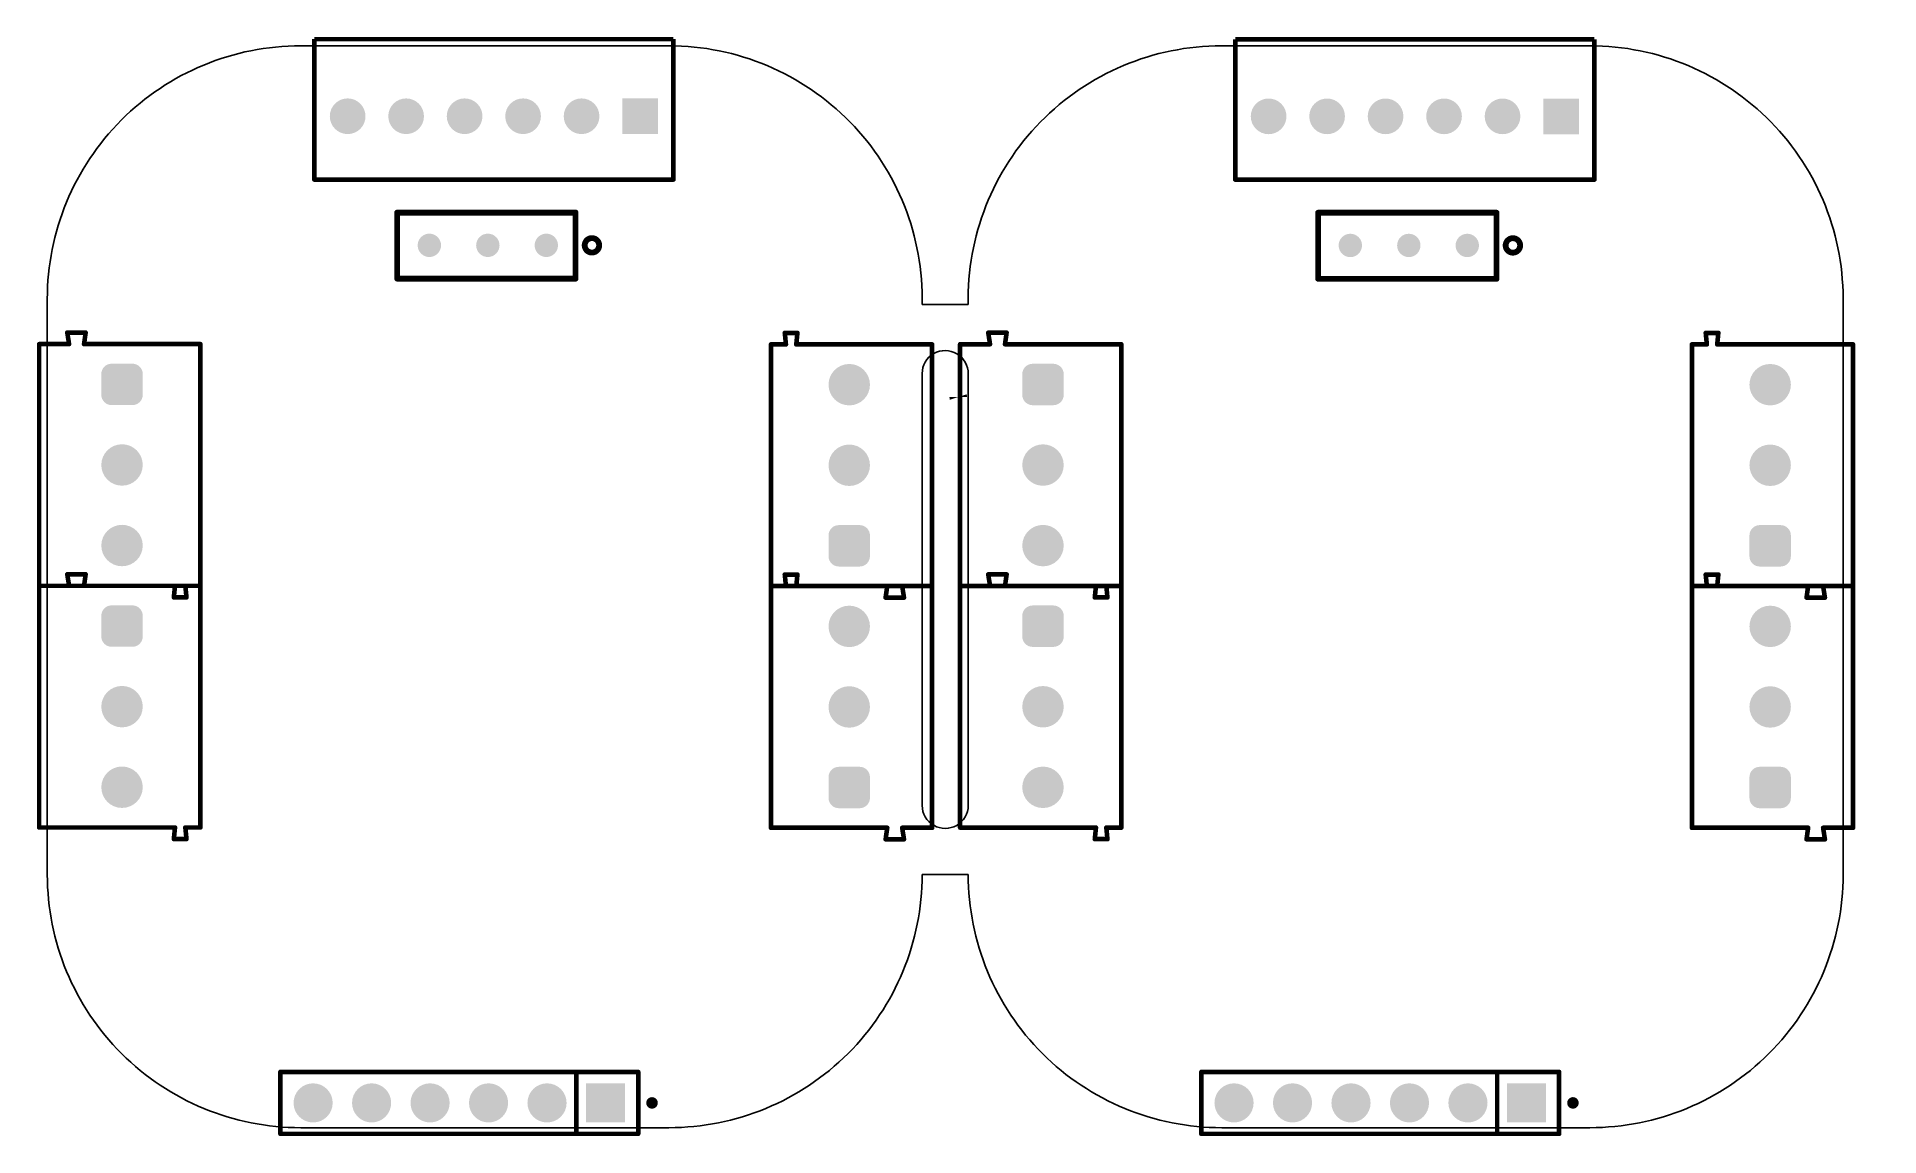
# Model space of a CAD drawing. Header units: millimetres. Extents: x 72.3 to 152.4, y 6.4 to 54.1.
import ezdxf

# ---------------------------------------------------------------- set-up
doc = ezdxf.new("R2010")
doc.units = ezdxf.units.MM
for name, color, linetype in [('BottomOverlay', 54, 'Continuous'), ('Mechanical1', 6, 'Continuous'), ('PadHoleLayer', 156, 'Continuous'), ('TopOverlay', 2, 'Continuous')]:
    doc.layers.add(name, color=color, linetype=linetype)

# ---------------------------------------------------------------- blocks, each defined once
blk = doc.blocks.new('3_2_54_C______________3')
at = {"layer": 'PadHoleLayer'}
h = blk.add_hatch(color=156, dxfattribs=at)
edge = h.paths.add_edge_path()
edge.add_arc((-3.302, 2.793999999999999), 0.508, 0, 360)
h = blk.add_hatch(color=156, dxfattribs=at)
edge = h.paths.add_edge_path()
edge.add_arc((-0.762, 2.793999999999999), 0.508, 0, 360)
h = blk.add_hatch(color=156, dxfattribs=at)
edge = h.paths.add_edge_path()
edge.add_arc((1.778, 2.793999999999999), 0.508, 0, 360)
at = {"layer": 'BottomOverlay', "const_width": 0.254}
for points in [[(-4.571999999999999, 4.241799999999999), (3.174999999999999, 4.241799999999999)], [(-4.571999999999999, 4.241799999999999), (-4.571999999999999, 1.371599999999999)], [(3.174999999999999, 4.241799999999999), (3.174999999999999, 1.371599999999999)], [(-4.571999999999999, 1.371599999999999), (3.174999999999999, 1.371599999999999)]]:
    blk.add_lwpolyline(points, dxfattribs=at)
at = {"layer": 'BottomOverlay', "const_width": 0.127}
for points in [[(-4.6355, 4.241799999999999, 1), (-4.508499999999999, 4.241799999999999, 1)], [(-4.6355, 4.241799999999999, 1), (-4.508499999999999, 4.241799999999999, 1)], [(3.111499999999999, 4.241799999999999, 1), (3.2385, 4.241799999999999, 1)], [(3.111499999999999, 4.241799999999999, 1), (3.2385, 4.241799999999999, 1)], [(-4.6355, 1.371599999999999, 1), (-4.508499999999999, 1.371599999999999, 1)], [(-4.6355, 1.371599999999999, 1), (-4.508499999999999, 1.371599999999999, 1)], [(3.111499999999999, 1.371599999999999, 1), (3.2385, 1.371599999999999, 1)], [(3.111499999999999, 1.371599999999999, 1), (3.2385, 1.371599999999999, 1)]]:
    blk.add_lwpolyline(points, format="xyb", close=True, dxfattribs=at)
at = {"layer": 'TopOverlay', "const_width": 0.254}
for points in [[(-4.571999999999999, 4.241799999999999), (3.174999999999999, 4.241799999999999)], [(-4.571999999999999, 4.241799999999999), (-4.571999999999999, 1.371599999999999)], [(3.174999999999999, 4.241799999999999), (3.174999999999999, 1.371599999999999)], [(-4.571999999999999, 1.371599999999999), (3.174999999999999, 1.371599999999999)]]:
    blk.add_lwpolyline(points, dxfattribs=at)
at = {"layer": 'TopOverlay'}
for points, const_width in [([(-4.6355, 4.241799999999999, 1), (-4.508499999999999, 4.241799999999999, 1)], 0.127), ([(-4.6355, 4.241799999999999, 1), (-4.508499999999999, 4.241799999999999, 1)], 0.127), ([(3.111499999999999, 4.241799999999999, 1), (3.2385, 4.241799999999999, 1)], 0.127), ([(3.111499999999999, 4.241799999999999, 1), (3.2385, 4.241799999999999, 1)], 0.127), ([(-4.969019779999999, 2.793999999999999, 1), (-5.597380219999999, 2.793999999999999, 1)], 0.254), ([(-5.660880219999999, 2.793999999999999, 1), (-5.533880219999998, 2.793999999999999, 1)], 0.127), ([(-5.032519779999998, 2.793999999999999, 1), (-4.905519779999999, 2.793999999999999, 1)], 0.127), ([(-4.6355, 1.371599999999999, 1), (-4.508499999999999, 1.371599999999999, 1)], 0.127), ([(-4.6355, 1.371599999999999, 1), (-4.508499999999999, 1.371599999999999, 1)], 0.127), ([(3.111499999999999, 1.371599999999999, 1), (3.2385, 1.371599999999999, 1)], 0.127), ([(3.111499999999999, 1.371599999999999, 1), (3.2385, 1.371599999999999, 1)], 0.127)]:
    blk.add_lwpolyline(points, format="xyb", close=True, dxfattribs=dict(at, const_width=const_width))

msp = doc.modelspace()

# ---------------------------------------------------------------- hatches: boundary and pattern name
at = {"layer": 'TopOverlay'}
h = msp.add_hatch(color=256, dxfattribs=at)
edge = h.paths.add_edge_path()
edge.add_arc((85.83611353533797, 50.6883045338705), 0.77499972, 90, 450)
h = msp.add_hatch(color=256, dxfattribs=at)
edge = h.paths.add_edge_path()
edge.add_arc((88.37611353533796, 50.6883045338705), 0.77499972, 90, 450)
h = msp.add_hatch(color=256, dxfattribs=at)
edge = h.paths.add_edge_path()
edge.add_arc((90.91611353533796, 50.6883045338705), 0.77499972, 90, 450)
h = msp.add_hatch(color=256, dxfattribs=at)
edge = h.paths.add_edge_path()
edge.add_arc((93.45611353533798, 50.6883045338705), 0.77499972, 90, 450)
h = msp.add_hatch(color=256, dxfattribs=at)
edge = h.paths.add_edge_path()
edge.add_arc((95.99611353533797, 50.6883045338705), 0.77499972, 90, 450)
for points in [[(99.31111325533799, 49.91330481387038), (97.76111381533798, 49.91330481387038), (97.76111381533798, 51.46330425387052), (99.31111325533799, 51.46330425387052)], [(139.3128805758043, 49.90903629208942), (137.7628811358043, 49.90903629208942), (137.7628811358043, 51.45903573208955), (139.3128805758043, 51.45903573208955)], [(97.88608308533794, 6.975351942982854), (96.18608394533797, 6.975351942982854), (96.18608394533797, 8.675351082982843), (97.88608308533794, 8.675351082982843)], [(137.8860830853379, 6.975351942982854), (136.1860839453379, 6.975351942982854), (136.1860839453379, 8.675351082982843), (137.8860830853379, 8.675351082982843)]]:
    msp.add_hatch(color=256, dxfattribs=at).paths.add_polyline_path(points)
h = msp.add_hatch(color=256, dxfattribs=at)
edge = h.paths.add_edge_path()
edge.add_arc((125.8378808558043, 50.68403601208954), 0.77499972, 90, 450)
h = msp.add_hatch(color=256, dxfattribs=at)
edge = h.paths.add_edge_path()
edge.add_arc((128.3778808558043, 50.68403601208954), 0.77499972, 90, 450)
h = msp.add_hatch(color=256, dxfattribs=at)
edge = h.paths.add_edge_path()
edge.add_arc((130.9178808558043, 50.68403601208954), 0.77499972, 90, 450)
h = msp.add_hatch(color=256, dxfattribs=at)
edge = h.paths.add_edge_path()
edge.add_arc((133.4578808558043, 50.68403601208954), 0.77499972, 90, 450)
h = msp.add_hatch(color=256, dxfattribs=at)
edge = h.paths.add_edge_path()
edge.add_arc((135.9978808558043, 50.68403601208954), 0.77499972, 90, 450)
h = msp.add_hatch(color=256, dxfattribs=at)
edge = h.paths.add_edge_path()
edge.add_arc((85.83611353533797, 50.6883045338705), 0.4999990000000001, 90, 450)
h = msp.add_hatch(color=256, dxfattribs=at)
edge = h.paths.add_edge_path()
edge.add_arc((88.37611353533796, 50.6883045338705), 0.4999990000000001, 90, 450)
h = msp.add_hatch(color=256, dxfattribs=at)
edge = h.paths.add_edge_path()
edge.add_arc((90.91611353533796, 50.6883045338705), 0.4999990000000001, 90, 450)
h = msp.add_hatch(color=256, dxfattribs=at)
edge = h.paths.add_edge_path()
edge.add_arc((93.45611353533798, 50.6883045338705), 0.4999990000000001, 90, 450)
h = msp.add_hatch(color=256, dxfattribs=at)
edge = h.paths.add_edge_path()
edge.add_arc((95.99611353533797, 50.6883045338705), 0.4999990000000001, 90, 450)
h = msp.add_hatch(color=256, dxfattribs=at)
edge = h.paths.add_edge_path()
edge.add_arc((98.53611353533798, 50.6883045338705), 0.4999990000000001, 90, 450)
h = msp.add_hatch(color=256, dxfattribs=at)
edge = h.paths.add_edge_path()
edge.add_arc((125.8378808558043, 50.68403601208954), 0.4999990000000001, 90, 450)
h = msp.add_hatch(color=256, dxfattribs=at)
edge = h.paths.add_edge_path()
edge.add_arc((128.3778808558043, 50.68403601208954), 0.4999990000000001, 90, 450)
h = msp.add_hatch(color=256, dxfattribs=at)
edge = h.paths.add_edge_path()
edge.add_arc((130.9178808558043, 50.68403601208954), 0.4999990000000001, 90, 450)
h = msp.add_hatch(color=256, dxfattribs=at)
edge = h.paths.add_edge_path()
edge.add_arc((133.4578808558043, 50.68403601208954), 0.4999990000000001, 90, 450)
h = msp.add_hatch(color=256, dxfattribs=at)
edge = h.paths.add_edge_path()
edge.add_arc((135.9978808558043, 50.68403601208954), 0.4999990000000001, 90, 450)
h = msp.add_hatch(color=256, dxfattribs=at)
edge = h.paths.add_edge_path()
edge.add_arc((138.5378808558043, 50.68403601208954), 0.4999990000000001, 90, 450)
h = msp.add_hatch(color=2, dxfattribs=at)
edge = h.paths.add_edge_path()
edge.add_arc((76.48629253758497, 39.48919560632885), 0.4499991, 360, 450)
edge.add_line((76.48629253758497, 39.93919470632889), (75.58629179758499, 39.93919470632889))
edge.add_arc((75.586291797585, 39.48919560632885), 0.4499991, 90, 180)
edge.add_line((75.13629269758499, 39.48919560632885), (75.13629269758499, 38.58919486632891))
edge.add_arc((75.586291797585, 38.58919486632891), 0.4499991, 180, 270.0000000000008)
edge.add_line((75.586291797585, 38.13919576632893), (76.48629253758499, 38.13919576632893))
edge.add_arc((76.48629253758497, 38.58919486632891), 0.4499991, 270, 360)
edge.add_line((76.93629163758499, 38.58919486632891), (76.93629163758499, 39.48919560632885))
h = msp.add_hatch(color=2, dxfattribs=at)
edge = h.paths.add_edge_path()
edge.add_arc((76.036292167585, 39.03919523632893), 0.5999988, 90, 450)
h = msp.add_hatch(color=2, dxfattribs=at)
edge = h.paths.add_edge_path()
edge.add_arc((107.6225319547583, 39.02659751376825), 0.8999981999999999, 90, 450)
h = msp.add_hatch(color=2, dxfattribs=at)
edge = h.paths.add_edge_path()
edge.add_arc((107.6225319547583, 39.02659751376825), 0.5999988, 90, 450)
h = msp.add_hatch(color=2, dxfattribs=at)
edge = h.paths.add_edge_path()
edge.add_arc((116.4880598580513, 39.48492708454788), 0.4499991, 360, 450)
edge.add_line((116.4880598580513, 39.93492618454793), (115.5880591180513, 39.93492618454793))
edge.add_arc((115.5880591180514, 39.48492708454788), 0.4499991, 90, 180)
edge.add_line((115.1380600180513, 39.48492708454788), (115.1380600180513, 38.58492634454794))
edge.add_arc((115.5880591180514, 38.58492634454794), 0.4499991, 180, 270.0000000000008)
edge.add_line((115.5880591180514, 38.13492724454796), (116.4880598580513, 38.13492724454796))
edge.add_arc((116.4880598580513, 38.58492634454794), 0.4499991, 270, 360)
edge.add_line((116.9380589580513, 38.58492634454794), (116.9380589580513, 39.48492708454788))
h = msp.add_hatch(color=2, dxfattribs=at)
edge = h.paths.add_edge_path()
edge.add_arc((116.0380594880513, 39.03492671454797), 0.5999988, 90, 450)
h = msp.add_hatch(color=2, dxfattribs=at)
edge = h.paths.add_edge_path()
edge.add_arc((147.6225319547582, 39.02659751376825), 0.8999981999999999, 90, 450)
h = msp.add_hatch(color=2, dxfattribs=at)
edge = h.paths.add_edge_path()
edge.add_arc((147.6225319547582, 39.02659751376825), 0.5999988, 90, 450)
h = msp.add_hatch(color=2, dxfattribs=at)
edge = h.paths.add_edge_path()
edge.add_arc((76.036292167585, 35.53917683632892), 0.8999981999999999, 90, 450)
h = msp.add_hatch(color=2, dxfattribs=at)
edge = h.paths.add_edge_path()
edge.add_arc((76.036292167585, 35.53917683632892), 0.5999988, 90, 450)
h = msp.add_hatch(color=2, dxfattribs=at)
edge = h.paths.add_edge_path()
edge.add_arc((107.6225319547583, 35.52657911376821), 0.8999981999999999, 90, 450)
h = msp.add_hatch(color=2, dxfattribs=at)
edge = h.paths.add_edge_path()
edge.add_arc((107.6225319547583, 35.52657911376821), 0.5999988, 90, 450)
h = msp.add_hatch(color=2, dxfattribs=at)
edge = h.paths.add_edge_path()
edge.add_arc((116.0380594880513, 35.53490831454796), 0.8999981999999999, 90, 450)
h = msp.add_hatch(color=2, dxfattribs=at)
edge = h.paths.add_edge_path()
edge.add_arc((116.0380594880513, 35.53490831454796), 0.5999988, 90, 450)
h = msp.add_hatch(color=2, dxfattribs=at)
edge = h.paths.add_edge_path()
edge.add_arc((147.6225319547582, 35.52657911376821), 0.8999981999999999, 90, 450)
h = msp.add_hatch(color=2, dxfattribs=at)
edge = h.paths.add_edge_path()
edge.add_arc((147.6225319547582, 35.52657911376821), 0.5999988, 90, 450)
h = msp.add_hatch(color=2, dxfattribs=at)
edge = h.paths.add_edge_path()
edge.add_arc((76.036292167585, 32.0391584363289), 0.8999981999999999, 90, 450)
h = msp.add_hatch(color=2, dxfattribs=at)
edge = h.paths.add_edge_path()
edge.add_arc((107.1725315847583, 31.57656034376819), 0.4499991, 180, 270)
edge.add_line((107.1725315847583, 31.12656124376821), (108.0725323247582, 31.12656124376821))
edge.add_arc((108.0725323247582, 31.57656034376819), 0.4499991, 270, 360)
edge.add_line((108.5225314247582, 31.57656034376819), (108.5225314247582, 32.47656108376822))
edge.add_arc((108.0725323247582, 32.47656108376822), 0.4499991, 360, 450.0000000000001)
edge.add_line((108.0725323247582, 32.9265601837682), (107.1725315847583, 32.9265601837682))
edge.add_arc((107.1725315847583, 32.47656108376822), 0.4499991, 90, 180.0000000000016)
edge.add_line((106.7225324847582, 32.47656108376822), (106.7225324847582, 31.57656034376819))
h = msp.add_hatch(color=2, dxfattribs=at)
edge = h.paths.add_edge_path()
edge.add_arc((116.0380594880513, 32.03488991454794), 0.8999981999999999, 90, 450)
h = msp.add_hatch(color=2, dxfattribs=at)
edge = h.paths.add_edge_path()
edge.add_arc((147.1725315847582, 31.57656034376819), 0.4499991, 180, 270)
edge.add_line((147.1725315847582, 31.12656124376821), (148.0725323247582, 31.12656124376821))
edge.add_arc((148.0725323247582, 31.57656034376819), 0.4499991, 270, 360)
edge.add_line((148.5225314247582, 31.57656034376819), (148.5225314247582, 32.47656108376822))
edge.add_arc((148.0725323247582, 32.47656108376822), 0.4499991, 360, 450.0000000000001)
edge.add_line((148.0725323247582, 32.9265601837682), (147.1725315847582, 32.9265601837682))
edge.add_arc((147.1725315847582, 32.47656108376822), 0.4499991, 90, 180.0000000000016)
edge.add_line((146.7225324847583, 32.47656108376822), (146.7225324847583, 31.57656034376819))
h = msp.add_hatch(color=2, dxfattribs=at)
edge = h.paths.add_edge_path()
edge.add_arc((76.036292167585, 32.0391584363289), 0.5999988, 90, 450)
h = msp.add_hatch(color=2, dxfattribs=at)
edge = h.paths.add_edge_path()
edge.add_arc((107.6225319547583, 32.02656071376822), 0.5999988, 90, 450)
h = msp.add_hatch(color=2, dxfattribs=at)
edge = h.paths.add_edge_path()
edge.add_arc((116.0380594880513, 32.03488991454794), 0.5999988, 90, 450)
h = msp.add_hatch(color=2, dxfattribs=at)
edge = h.paths.add_edge_path()
edge.add_arc((147.6225319547582, 32.02656071376822), 0.5999988, 90, 450)
h = msp.add_hatch(color=2, dxfattribs=at)
edge = h.paths.add_edge_path()
edge.add_arc((76.48629253758497, 28.98919120632888), 0.4499991, 360, 450)
edge.add_line((76.48629253758497, 29.4391903063289), (75.58629179758499, 29.4391903063289))
edge.add_arc((75.586291797585, 28.98919120632888), 0.4499991, 90, 180)
edge.add_line((75.13629269758499, 28.98919120632888), (75.13629269758499, 28.08919046632889))
edge.add_arc((75.586291797585, 28.08919046632892), 0.4499991, 180, 270.0000000000008)
edge.add_line((75.586291797585, 27.6391913663289), (76.48629253758499, 27.6391913663289))
edge.add_arc((76.48629253758497, 28.08919046632892), 0.4499991, 270, 360)
edge.add_line((76.93629163758499, 28.08919046632892), (76.93629163758499, 28.98919120632888))
h = msp.add_hatch(color=2, dxfattribs=at)
edge = h.paths.add_edge_path()
edge.add_arc((76.036292167585, 28.53919083632888), 0.5999988, 90, 450)
h = msp.add_hatch(color=2, dxfattribs=at)
edge = h.paths.add_edge_path()
edge.add_arc((107.6225827547582, 28.52659311376823), 0.8999981999999999, 90, 450)
h = msp.add_hatch(color=2, dxfattribs=at)
edge = h.paths.add_edge_path()
edge.add_arc((107.6225827547582, 28.52659311376823), 0.5999988, 90, 450)
h = msp.add_hatch(color=2, dxfattribs=at)
edge = h.paths.add_edge_path()
edge.add_arc((116.4880598580513, 28.98492268454792), 0.4499991, 360, 450)
edge.add_line((116.4880598580513, 29.43492178454793), (115.5880591180513, 29.43492178454793))
edge.add_arc((115.5880591180514, 28.98492268454792), 0.4499991, 90, 180)
edge.add_line((115.1380600180513, 28.98492268454792), (115.1380600180513, 28.08492194454792))
edge.add_arc((115.5880591180514, 28.08492194454795), 0.4499991, 180, 270.0000000000008)
edge.add_line((115.5880591180514, 27.63492284454794), (116.4880598580513, 27.63492284454794))
edge.add_arc((116.4880598580513, 28.08492194454795), 0.4499991, 270, 360)
edge.add_line((116.9380589580513, 28.08492194454795), (116.9380589580513, 28.98492268454792))
h = msp.add_hatch(color=2, dxfattribs=at)
edge = h.paths.add_edge_path()
edge.add_arc((116.0380594880513, 28.53492231454792), 0.5999988, 90, 450)
h = msp.add_hatch(color=2, dxfattribs=at)
edge = h.paths.add_edge_path()
edge.add_arc((147.6225827547582, 28.52659311376823), 0.8999981999999999, 90, 450)
h = msp.add_hatch(color=2, dxfattribs=at)
edge = h.paths.add_edge_path()
edge.add_arc((147.6225827547582, 28.52659311376823), 0.5999988, 90, 450)
h = msp.add_hatch(color=2, dxfattribs=at)
edge = h.paths.add_edge_path()
edge.add_arc((76.036292167585, 25.0391724363289), 0.8999981999999999, 90, 450)
h = msp.add_hatch(color=2, dxfattribs=at)
edge = h.paths.add_edge_path()
edge.add_arc((76.036292167585, 25.0391724363289), 0.5999988, 90, 450)
h = msp.add_hatch(color=2, dxfattribs=at)
edge = h.paths.add_edge_path()
edge.add_arc((107.6225827547582, 25.02657471376824), 0.8999981999999999, 90, 450)
h = msp.add_hatch(color=2, dxfattribs=at)
edge = h.paths.add_edge_path()
edge.add_arc((107.6225827547582, 25.02657471376824), 0.5999988, 90, 450)
h = msp.add_hatch(color=2, dxfattribs=at)
edge = h.paths.add_edge_path()
edge.add_arc((116.0380594880513, 25.03490391454793), 0.8999981999999999, 90, 450)
h = msp.add_hatch(color=2, dxfattribs=at)
edge = h.paths.add_edge_path()
edge.add_arc((116.0380594880513, 25.03490391454793), 0.5999988, 90, 450)
h = msp.add_hatch(color=2, dxfattribs=at)
edge = h.paths.add_edge_path()
edge.add_arc((147.6225827547582, 25.02657471376824), 0.8999981999999999, 90, 450)
h = msp.add_hatch(color=2, dxfattribs=at)
edge = h.paths.add_edge_path()
edge.add_arc((147.6225827547582, 25.02657471376824), 0.5999988, 90, 450)
h = msp.add_hatch(color=2, dxfattribs=at)
edge = h.paths.add_edge_path()
edge.add_arc((76.036292167585, 21.53920483632891), 0.8999981999999999, 90, 450)
h = msp.add_hatch(color=2, dxfattribs=at)
edge = h.paths.add_edge_path()
edge.add_arc((107.1725823847582, 21.07660674376822), 0.4499991, 180, 270)
edge.add_line((107.1725823847582, 20.62660764376824), (108.0725831247582, 20.62660764376824))
edge.add_arc((108.0725831247582, 21.07660674376822), 0.4499991, 270, 360)
edge.add_line((108.5225822247583, 21.07660674376822), (108.5225822247583, 21.97660748376822))
edge.add_arc((108.0725831247582, 21.97660748376822), 0.4499991, 360, 450)
edge.add_line((108.0725831247582, 22.42660658376824), (107.1725823847582, 22.42660658376824))
edge.add_arc((107.1725823847582, 21.97660748376822), 0.4499991, 90, 180)
edge.add_line((106.7225832847582, 21.97660748376822), (106.7225832847582, 21.07660674376822))
h = msp.add_hatch(color=2, dxfattribs=at)
edge = h.paths.add_edge_path()
edge.add_arc((116.0380594880513, 21.53493631454794), 0.8999981999999999, 90, 450)
h = msp.add_hatch(color=2, dxfattribs=at)
edge = h.paths.add_edge_path()
edge.add_arc((147.1725823847583, 21.07660674376822), 0.4499991, 180, 270)
edge.add_line((147.1725823847583, 20.62660764376824), (148.0725831247582, 20.62660764376824))
edge.add_arc((148.0725831247582, 21.07660674376822), 0.4499991, 270, 360)
edge.add_line((148.5225822247582, 21.07660674376822), (148.5225822247582, 21.97660748376822))
edge.add_arc((148.0725831247582, 21.97660748376822), 0.4499991, 360, 450)
edge.add_line((148.0725831247582, 22.42660658376824), (147.1725823847583, 22.42660658376824))
edge.add_arc((147.1725823847583, 21.97660748376822), 0.4499991, 90, 180)
edge.add_line((146.7225832847583, 21.97660748376822), (146.7225832847583, 21.07660674376822))
h = msp.add_hatch(color=2, dxfattribs=at)
edge = h.paths.add_edge_path()
edge.add_arc((76.036292167585, 21.53920483632891), 0.5999988, 90, 450)
h = msp.add_hatch(color=2, dxfattribs=at)
edge = h.paths.add_edge_path()
edge.add_arc((107.6225827547582, 21.52660711376822), 0.5999988, 90, 450)
h = msp.add_hatch(color=2, dxfattribs=at)
edge = h.paths.add_edge_path()
edge.add_arc((116.0380594880513, 21.53493631454794), 0.5999988, 90, 450)
h = msp.add_hatch(color=2, dxfattribs=at)
edge = h.paths.add_edge_path()
edge.add_arc((147.6225827547582, 21.52660711376822), 0.5999988, 90, 450)
h = msp.add_hatch(color=256, dxfattribs=at)
edge = h.paths.add_edge_path()
edge.add_arc((84.33608351533798, 7.825351512982848), 0.8499983, 90, 450)
h = msp.add_hatch(color=256, dxfattribs=at)
edge = h.paths.add_edge_path()
edge.add_arc((84.33608351533798, 7.825351512982848), 0.5499989000000002, 90, 450)
h = msp.add_hatch(color=256, dxfattribs=at)
edge = h.paths.add_edge_path()
edge.add_arc((86.87608351533795, 7.825351512982848), 0.8499983, 90, 450)
h = msp.add_hatch(color=256, dxfattribs=at)
edge = h.paths.add_edge_path()
edge.add_arc((86.87608351533795, 7.825351512982848), 0.5499989000000002, 90, 450)
h = msp.add_hatch(color=256, dxfattribs=at)
edge = h.paths.add_edge_path()
edge.add_arc((89.41608351533796, 7.825351512982848), 0.8499983, 90, 450)
h = msp.add_hatch(color=256, dxfattribs=at)
edge = h.paths.add_edge_path()
edge.add_arc((89.41608351533796, 7.825351512982848), 0.5499989000000002, 90, 450)
h = msp.add_hatch(color=256, dxfattribs=at)
edge = h.paths.add_edge_path()
edge.add_arc((91.95608351533797, 7.825351512982848), 0.8499983, 90, 450)
h = msp.add_hatch(color=256, dxfattribs=at)
edge = h.paths.add_edge_path()
edge.add_arc((91.95608351533797, 7.825351512982848), 0.5499989000000002, 90, 450)
h = msp.add_hatch(color=256, dxfattribs=at)
edge = h.paths.add_edge_path()
edge.add_arc((94.49608351533794, 7.825351512982848), 0.8499983, 90, 450)
h = msp.add_hatch(color=256, dxfattribs=at)
edge = h.paths.add_edge_path()
edge.add_arc((94.49608351533794, 7.825351512982848), 0.5499989000000002, 90, 450)
h = msp.add_hatch(color=256, dxfattribs=at)
edge = h.paths.add_edge_path()
edge.add_arc((97.03608351533796, 7.825351512982848), 0.5499989000000002, 90, 450)
h = msp.add_hatch(color=256, dxfattribs=at)
edge = h.paths.add_edge_path()
edge.add_arc((124.336083515338, 7.825351512982848), 0.8499983, 90, 450)
h = msp.add_hatch(color=256, dxfattribs=at)
edge = h.paths.add_edge_path()
edge.add_arc((124.336083515338, 7.825351512982848), 0.5499989000000002, 90, 450)
h = msp.add_hatch(color=256, dxfattribs=at)
edge = h.paths.add_edge_path()
edge.add_arc((126.8760835153379, 7.825351512982848), 0.8499983, 90, 450)
h = msp.add_hatch(color=256, dxfattribs=at)
edge = h.paths.add_edge_path()
edge.add_arc((126.8760835153379, 7.825351512982848), 0.5499989000000002, 90, 450)
h = msp.add_hatch(color=256, dxfattribs=at)
edge = h.paths.add_edge_path()
edge.add_arc((129.4160835153379, 7.825351512982848), 0.8499983, 90, 450)
h = msp.add_hatch(color=256, dxfattribs=at)
edge = h.paths.add_edge_path()
edge.add_arc((129.4160835153379, 7.825351512982848), 0.5499989000000002, 90, 450)
h = msp.add_hatch(color=256, dxfattribs=at)
edge = h.paths.add_edge_path()
edge.add_arc((131.956083515338, 7.825351512982848), 0.8499983, 90, 450)
h = msp.add_hatch(color=256, dxfattribs=at)
edge = h.paths.add_edge_path()
edge.add_arc((131.956083515338, 7.825351512982848), 0.5499989000000002, 90, 450)
h = msp.add_hatch(color=256, dxfattribs=at)
edge = h.paths.add_edge_path()
edge.add_arc((134.4960835153379, 7.825351512982848), 0.8499983, 90, 450)
h = msp.add_hatch(color=256, dxfattribs=at)
edge = h.paths.add_edge_path()
edge.add_arc((134.4960835153379, 7.825351512982848), 0.5499989000000002, 90, 450)
h = msp.add_hatch(color=256, dxfattribs=at)
edge = h.paths.add_edge_path()
edge.add_arc((137.0360835153379, 7.825351512982848), 0.5499989000000002, 90, 450)

# ---------------------------------------------------------------- linework, layer by layer
at = {"layer": 'Mechanical1'}
for points in [[(83.78655240248786, 53.74853223302019), (99.79063045179647, 53.74853298914407)], [(123.7865524024878, 53.74853223302019), (139.7906304517964, 53.74853298914407)], [(123.7883197229542, 53.74426371123923), (139.7923977722628, 53.74426446736311)], [(72.79063237305635, 42.74298012896782), (72.79063097149918, 17.74853360596626)], [(110.7880360214098, 42.509614241031), (112.7906323599704, 42.50961412873592)], [(150.7879857015126, 42.98975683177049), (150.7906309110901, 17.74968581098715)], [(110.7905239439153, 39.50928817830559), (110.7906313993344, 20.7499087405802)], [(112.7906321925439, 39.52384122855732), (112.7906305685252, 20.74968566869438)], [(150.7905239439153, 39.50928817830559), (150.7906313993344, 20.7499087405802)], [(110.7906309110901, 17.74968581098715), (112.7906309715638, 17.74968569883766)], [(83.80370955886077, 6.748540764121713), (83.80370955886077, 6.748540764121713), (99.79062562182827, 6.748532989145385)], [(123.8037095588607, 6.748540764121713), (123.8037095588607, 6.748540764121713), (139.7906256218282, 6.748532989145385)], [(123.8037095588607, 6.748540764121713), (123.8037095588607, 6.748540764121713), (139.7906256218282, 6.748532989145385)]]:
    msp.add_lwpolyline(points, dxfattribs=at)
for centre, radius, start, end in [((83.79063097149916, 42.74853298914409), 11, 89.97876134162289, 180.0289232241627), ((99.79063097149918, 42.74853298914409), 11, 358.7554443226999, 90.00000270697927), ((123.7923982919655, 42.74426446736312), 11.00426800854224, 89.98797146399022, 181.2218434809388), ((139.7906309714992, 42.74853298914409), 11, 358.7554443226999, 90.00000270697913), ((111.7906309714991, 39.50929390700893), 1.000107027600208, 359.1665497659735, 180.0003281953976), ((111.7906309714991, 20.74968575519724), 0.9999995970260357, 179.9872238729693, 359.9999950437491), ((83.79063097149916, 17.74853298914408), 11, 179.9999967871539, 270.0681225485785), ((99.79063097149918, 17.74853298914408), 11, 269.9999721351305, 0.006004711478127), ((123.7906309714992, 17.74853298914408), 11, 179.9999967871539, 270.0681225485785), ((139.7906309714992, 17.74853298914408), 11, 269.9999721351305, 0.006004711478127)]:
    msp.add_arc(centre, radius, start, end, dxfattribs=at)
at = {"layer": 'TopOverlay', "const_width": 0.1999996}
for points in [[(99.98609793533798, 54.03825973387052), (84.38612913533797, 54.03825973387052)], [(84.38612913533797, 47.93829733387051), (84.38612913533797, 54.03825973387052)], [(99.98609793533798, 47.93829733387051), (99.98609793533798, 54.03825973387052)], [(139.9878652558044, 54.03399121208956), (124.3878964558043, 54.03399121208956)], [(124.3878964558043, 47.93402881208954), (124.3878964558043, 54.03399121208956)], [(139.9878652558044, 47.93402881208954), (139.9878652558044, 54.03399121208956)], [(99.98609793533798, 47.93829733387051), (84.38612913533797, 47.93829733387051)], [(139.9878652558044, 47.93402881208954), (124.3878964558043, 47.93402881208954)], [(98.45608321533797, 9.170352632982855), (82.91608381533796, 9.170352632982855)], [(82.91608381533796, 6.480350392982842), (82.91608381533796, 9.170352632982855)], [(95.76608351533795, 6.480350392982842), (95.76608351533795, 9.170352632982855)], [(98.45608321533797, 6.480350392982842), (98.45608321533797, 9.170352632982855)], [(138.4560832153379, 9.170352632982855), (122.9160838153379, 9.170352632982855)], [(122.9160838153379, 6.480350392982842), (122.9160838153379, 9.170352632982855)], [(135.7660835153379, 6.480350392982842), (135.7660835153379, 9.170352632982855)], [(138.4560832153379, 6.480350392982842), (138.4560832153379, 9.170352632982855)], [(98.45608321533797, 6.480350392982842), (82.91608381533796, 6.480350392982842)], [(138.4560832153379, 6.480350392982842), (122.9160838153379, 6.480350392982842)]]:
    msp.add_lwpolyline(points, dxfattribs=at)
at = {"layer": 'TopOverlay'}
for points, const_width in [([(84.38612913533797, 47.88829743387052, 1), (84.38612913533797, 47.9882972338705, 1)], 0.0999998), ([(84.38612913533797, 47.88829743387052, 1), (84.38612913533797, 47.9882972338705, 1)], 0.0999998), ([(99.98609793533798, 47.88829743387052, 1), (99.98609793533798, 47.9882972338705, 1)], 0.0999998), ([(99.98609793533798, 47.88829743387052, 1), (99.98609793533798, 47.9882972338705, 1)], 0.0999998), ([(124.3878964558043, 47.88402891208956, 1), (124.3878964558043, 47.98402871208953, 1)], 0.0999998), ([(124.3878964558043, 47.88402891208956, 1), (124.3878964558043, 47.98402871208953, 1)], 0.0999998), ([(139.9878652558044, 47.88402891208956, 1), (139.9878652558044, 47.98402871208953, 1)], 0.0999998), ([(139.9878652558044, 47.88402891208956, 1), (139.9878652558044, 47.98402871208953, 1)], 0.0999998), ([(82.91608381533796, 9.120352732982838, 1), (82.91608381533796, 9.220352532982844, 1)], 0.0999998), ([(82.91608381533796, 9.120352732982838, 1), (82.91608381533796, 9.220352532982844, 1)], 0.0999998), ([(95.76608351533795, 9.120352732982838, 1), (95.76608351533795, 9.220352532982844, 1)], 0.0999998), ([(98.45608321533797, 9.120352732982838, 1), (98.45608321533797, 9.220352532982844, 1)], 0.0999998), ([(98.45608321533797, 9.120352732982838, 1), (98.45608321533797, 9.220352532982844, 1)], 0.0999998), ([(122.9160838153379, 9.120352732982838, 1), (122.9160838153379, 9.220352532982844, 1)], 0.0999998), ([(122.9160838153379, 9.120352732982838, 1), (122.9160838153379, 9.220352532982844, 1)], 0.0999998), ([(135.7660835153379, 9.120352732982838, 1), (135.7660835153379, 9.220352532982844, 1)], 0.0999998), ([(138.4560832153379, 9.120352732982838, 1), (138.4560832153379, 9.220352532982844, 1)], 0.0999998), ([(138.4560832153379, 9.120352732982838, 1), (138.4560832153379, 9.220352532982844, 1)], 0.0999998), ([(99.05608455533796, 7.950352532982833, 1), (99.05608455533796, 7.700350492982835, 1)], 0.2499995), ([(99.05608455533796, 7.887853292982839, 1), (99.05608455533796, 8.012851772982854, 1)], 0.12499848), ([(139.0560845553379, 7.950352532982833, 1), (139.0560845553379, 7.700350492982835, 1)], 0.2499995), ([(139.0560845553379, 7.887853292982839, 1), (139.0560845553379, 8.012851772982854, 1)], 0.12499848), ([(99.05608455533796, 7.637851252982841, 1), (99.05608455533796, 7.762849732982857, 1)], 0.12499848), ([(139.0560845553379, 7.637851252982841, 1), (139.0560845553379, 7.762849732982857, 1)], 0.12499848), ([(82.91608381533796, 6.430350492982853, 1), (82.91608381533796, 6.530350292982859, 1)], 0.0999998), ([(82.91608381533796, 6.430350492982853, 1), (82.91608381533796, 6.530350292982859, 1)], 0.0999998), ([(95.76608351533795, 6.430350492982853, 1), (95.76608351533795, 6.530350292982859, 1)], 0.0999998), ([(98.45608321533797, 6.430350492982853, 1), (98.45608321533797, 6.530350292982859, 1)], 0.0999998), ([(98.45608321533797, 6.430350492982853, 1), (98.45608321533797, 6.530350292982859, 1)], 0.0999998), ([(122.9160838153379, 6.430350492982853, 1), (122.9160838153379, 6.530350292982859, 1)], 0.0999998), ([(122.9160838153379, 6.430350492982853, 1), (122.9160838153379, 6.530350292982859, 1)], 0.0999998), ([(135.7660835153379, 6.430350492982853, 1), (135.7660835153379, 6.530350292982859, 1)], 0.0999998), ([(138.4560832153379, 6.430350492982853, 1), (138.4560832153379, 6.530350292982859, 1)], 0.0999998), ([(138.4560832153379, 6.430350492982853, 1), (138.4560832153379, 6.530350292982859, 1)], 0.0999998)]:
    msp.add_lwpolyline(points, format="xyb", close=True, dxfattribs=dict(at, const_width=const_width))
at = {"layer": 'TopOverlay', "color": 2, "const_width": 0.1999996}
for points in [[(72.43629936758501, 30.28920003632885), (72.43629936758501, 40.7892044363289)], [(73.736322167585, 40.7892044363289), (72.43629936758501, 40.7892044363289)], [(73.736322167585, 40.7892044363289), (73.65803936758499, 41.28917803632893)], [(74.456310567585, 41.28917803632893), (73.65803936758499, 41.28917803632893)], [(79.43633616758498, 40.7892044363289), (74.38635896758498, 40.7892044363289)], [(74.38676536758499, 40.7878836363289), (74.456310567585, 41.28917803632893)], [(79.43633616758498, 30.28920003632885), (79.43633616758498, 40.7892044363289)], [(104.8725247547583, 40.77655591376819), (104.2225387547583, 40.77655591376819)], [(104.2225387547583, 30.27660231376819), (104.2225387547583, 40.77655591376819)], [(105.3725491547582, 41.27658031376819), (104.8225375547582, 41.27658031376819)], [(104.8725247547583, 40.77655591376819), (104.8235027547583, 41.27668191376827)], [(105.3225619547582, 40.77655591376819), (105.3715839547582, 41.27668191376827)], [(111.2225247547582, 40.77655591376819), (105.3225619547582, 40.77655591376819)], [(111.2225247547582, 30.27660231376819), (111.2225247547582, 40.77655591376819)], [(112.4380666880514, 30.28493151454789), (112.4380666880514, 40.78493591454793)], [(113.7380894880513, 40.78493591454793), (112.4380666880514, 40.78493591454793)], [(113.7380894880513, 40.78493591454793), (113.6598066880513, 41.28490951454796)], [(114.4580778880514, 41.28490951454796), (113.6598066880513, 41.28490951454796)], [(119.4381034880513, 40.78493591454793), (114.3881262880513, 40.78493591454793)], [(114.3885326880513, 40.78361511454793), (114.4580778880514, 41.28490951454796)], [(119.4381034880513, 30.28493151454789), (119.4381034880513, 40.78493591454793)], [(144.8725247547582, 40.77655591376819), (144.2225387547583, 40.77655591376819)], [(144.2225387547583, 30.27660231376819), (144.2225387547583, 40.77655591376819)], [(145.3725491547583, 41.27658031376819), (144.8225375547582, 41.27658031376819)], [(144.8725247547582, 40.77655591376819), (144.8235027547583, 41.27668191376827)], [(145.3225619547582, 40.77655591376819), (145.3715839547583, 41.27668191376827)], [(151.2225247547583, 40.77655591376819), (145.3225619547582, 40.77655591376819)], [(151.2225247547583, 30.27660231376819), (151.2225247547583, 40.77655591376819)], [(74.456310567585, 30.78917363632888), (73.65803936758499, 30.78917363632888)], [(73.736322167585, 30.28920003632885), (73.65803936758499, 30.78917363632888)], [(74.38676536758499, 30.2878792363289), (74.456310567585, 30.78917363632888)], [(105.3725491547582, 30.77657591376823), (104.8225375547582, 30.77657591376823)], [(104.8725247547583, 30.27660231376819), (104.8235027547583, 30.77667751376822)], [(105.3225619547582, 30.27660231376819), (105.3715839547582, 30.77667751376822)], [(114.4580778880514, 30.78490511454792), (113.6598066880513, 30.78490511454792)], [(113.7380894880513, 30.28493151454789), (113.6598066880513, 30.78490511454792)], [(114.3885326880513, 30.28361071454794), (114.4580778880514, 30.78490511454792)], [(145.3725491547583, 30.77657591376823), (144.8225375547582, 30.77657591376823)], [(144.8725247547582, 30.27660231376819), (144.8235027547583, 30.77667751376822)], [(145.3225619547582, 30.27660231376819), (145.3715839547583, 30.77667751376822)], [(78.33631296758497, 30.28920003632885), (72.43629936758501, 30.28920003632885)], [(73.736322167585, 30.28920003632885), (72.43629936758501, 30.28920003632885)], [(72.43629936758501, 19.78919563632888), (72.43629936758501, 30.28920003632885)], [(79.43633616758498, 30.28920003632885), (74.38635896758498, 30.28920003632885)], [(78.83633736758497, 29.7891756363289), (78.28632576758497, 29.7891756363289)], [(78.28729096758497, 29.78907403632886), (78.33631296758497, 30.28920003632885)], [(78.835372167585, 29.78907403632886), (78.786350167585, 30.28920003632885)], [(79.43633616758498, 30.28920003632885), (78.786350167585, 30.28920003632885)], [(79.43633616758498, 19.78919563632888), (79.43633616758498, 30.28920003632885)], [(109.2725159547583, 30.27660231376819), (104.2225387547583, 30.27660231376819)], [(104.2225387547583, 19.77659791376822), (104.2225387547583, 30.27660231376819)], [(104.8725247547583, 30.27660231376819), (104.2225387547583, 30.27660231376819)], [(111.2225755547582, 30.27660231376819), (105.3225619547582, 30.27660231376819)], [(109.2025643547582, 29.77657791376822), (109.2721095547583, 30.27787231376823)], [(110.0008355547583, 29.77657791376822), (109.2025643547582, 29.77657791376822)], [(110.0008355547583, 29.77657791376822), (109.9225527547583, 30.27660231376819)], [(111.2225247547582, 30.27660231376819), (109.9225527547583, 30.27660231376819)], [(111.2225755547582, 19.77659791376822), (111.2225755547582, 30.27660231376819)], [(118.3380802880513, 30.28493151454789), (112.4380666880514, 30.28493151454789)], [(113.7380894880513, 30.28493151454789), (112.4380666880514, 30.28493151454789)], [(112.4380666880514, 19.78492711454792), (112.4380666880514, 30.28493151454789)], [(119.4381034880513, 30.28493151454789), (114.3881262880513, 30.28493151454789)], [(118.8381046880513, 29.78490711454794), (118.2880930880513, 29.78490711454794)], [(118.2890582880513, 29.78480551454789), (118.3380802880513, 30.28493151454789)], [(118.8371394880514, 29.78480551454789), (118.7881174880514, 30.28493151454789)], [(119.4381034880513, 30.28493151454789), (118.7881174880514, 30.28493151454789)], [(119.4381034880513, 19.78492711454792), (119.4381034880513, 30.28493151454789)], [(149.2725159547582, 30.27660231376819), (144.2225387547583, 30.27660231376819)], [(144.2225387547582, 19.77659791376822), (144.2225387547583, 30.27660231376819)], [(144.8725247547582, 30.27660231376819), (144.2225387547583, 30.27660231376819)], [(151.2225755547582, 30.27660231376819), (145.3225619547582, 30.27660231376819)], [(149.2025643547582, 29.77657791376822), (149.2721095547583, 30.27787231376823)], [(150.0008355547583, 29.77657791376822), (149.2025643547582, 29.77657791376822)], [(150.0008355547583, 29.77657791376822), (149.9225527547582, 30.27660231376819)], [(151.2225247547583, 30.27660231376819), (149.9225527547582, 30.27660231376819)], [(151.2225755547582, 19.77659791376822), (151.2225755547582, 30.27660231376819)], [(78.33631296758497, 19.78919563632888), (72.43629936758501, 19.78919563632888)], [(78.83633736758497, 19.28917123632888), (78.28632576758497, 19.28917123632888)], [(78.28729096758497, 19.28906963632889), (78.33631296758497, 19.78919563632888)], [(79.43633616758498, 19.78919563632888), (78.786350167585, 19.78919563632888)], [(78.835372167585, 19.28906963632889), (78.786350167585, 19.78919563632888)], [(109.2725159547583, 19.77659791376822), (104.2225387547583, 19.77659791376822)], [(109.2025643547582, 19.27657351376822), (109.2721095547583, 19.77786791376823)], [(110.0008355547583, 19.27657351376822), (109.2025643547582, 19.27657351376822)], [(111.2225755547582, 19.77659791376822), (109.9225527547583, 19.77659791376822)], [(110.0008355547583, 19.27657351376822), (109.9225527547583, 19.77659791376822)], [(118.3380802880513, 19.78492711454792), (112.4380666880514, 19.78492711454792)], [(118.8381046880513, 19.28490271454792), (118.2880930880513, 19.28490271454792)], [(118.2890582880513, 19.28480111454792), (118.3380802880513, 19.78492711454792)], [(119.4381034880513, 19.78492711454792), (118.7881174880514, 19.78492711454792)], [(118.8371394880514, 19.28480111454792), (118.7881174880514, 19.78492711454792)], [(149.2725159547582, 19.77659791376822), (144.2225387547582, 19.77659791376822)], [(149.2025643547582, 19.27657351376822), (149.2721095547583, 19.77786791376823)], [(150.0008355547583, 19.27657351376822), (149.2025643547582, 19.27657351376822)], [(151.2225755547582, 19.77659791376822), (149.9225527547582, 19.77659791376822)], [(150.0008355547583, 19.27657351376822), (149.9225527547582, 19.77659791376822)]]:
    msp.add_lwpolyline(points, dxfattribs=at)
at = {"layer": 'TopOverlay', "color": 2}
for points, const_width in [([(72.43629936758501, 40.73920453632891, 1), (72.43629936758501, 40.83920433632892, 1)], 0.0999998), ([(72.43629936758501, 40.73920453632891, 1), (72.43629936758501, 40.83920433632892, 1)], 0.0999998), ([(73.65803936758499, 41.23917813632892, 1), (73.65803936758499, 41.33917793632892, 1)], 0.0999998), ([(73.65803936758499, 41.23917813632892, 1), (73.65803936758499, 41.33917793632892, 1)], 0.0999998), ([(73.736322167585, 40.73920453632891, 1), (73.736322167585, 40.83920433632892, 1)], 0.0999998), ([(73.736322167585, 40.73920453632891, 1), (73.736322167585, 40.83920433632892, 1)], 0.0999998), ([(74.38635896758498, 40.73920453632891, 1), (74.38635896758498, 40.83920433632892, 1)], 0.0999998), ([(74.38676536758499, 40.73788373632893, 1), (74.38676536758499, 40.83788353632892, 1)], 0.0999998), ([(74.456310567585, 41.23917813632892, 1), (74.456310567585, 41.33917793632892, 1)], 0.0999998), ([(74.456310567585, 41.23917813632892, 1), (74.456310567585, 41.33917793632892, 1)], 0.0999998), ([(79.43633616758498, 40.73920453632891, 1), (79.43633616758498, 40.83920433632892, 1)], 0.0999998), ([(79.43633616758498, 40.73920453632891, 1), (79.43633616758498, 40.83920433632892, 1)], 0.0999998), ([(104.2225387547583, 40.7265560137682, 1), (104.2225387547583, 40.82655581376826, 1)], 0.0999998), ([(104.2225387547583, 40.7265560137682, 1), (104.2225387547583, 40.82655581376826, 1)], 0.0999998), ([(104.8225375547582, 41.2265804137682, 1), (104.8225375547582, 41.32658021376826, 1)], 0.0999998), ([(104.8235027547583, 41.22668201376825, 1), (104.8235027547583, 41.32668181376826, 1)], 0.0999998), ([(104.8725247547583, 40.7265560137682, 1), (104.8725247547583, 40.82655581376826, 1)], 0.0999998), ([(104.8725247547583, 40.7265560137682, 1), (104.8725247547583, 40.82655581376826, 1)], 0.0999998), ([(105.3225619547582, 40.7265560137682, 1), (105.3225619547582, 40.82655581376826, 1)], 0.0999998), ([(105.3225619547582, 40.7265560137682, 1), (105.3225619547582, 40.82655581376826, 1)], 0.0999998), ([(105.3715839547582, 41.22668201376825, 1), (105.3715839547582, 41.32668181376826, 1)], 0.0999998), ([(105.3725491547582, 41.2265804137682, 1), (105.3725491547582, 41.32658021376826, 1)], 0.0999998), ([(111.2225247547582, 40.7265560137682, 1), (111.2225247547582, 40.82655581376826, 1)], 0.0999998), ([(111.2225247547582, 40.7265560137682, 1), (111.2225247547582, 40.82655581376826, 1)], 0.0999998), ([(112.4380666880514, 40.73493601454795, 1), (112.4380666880514, 40.83493581454795, 1)], 0.0999998), ([(112.4380666880514, 40.73493601454795, 1), (112.4380666880514, 40.83493581454795, 1)], 0.0999998), ([(113.6598066880513, 41.23490961454795, 1), (113.6598066880513, 41.33490941454796, 1)], 0.0999998), ([(113.6598066880513, 41.23490961454795, 1), (113.6598066880513, 41.33490941454796, 1)], 0.0999998), ([(113.7380894880513, 40.73493601454795, 1), (113.7380894880513, 40.83493581454795, 1)], 0.0999998), ([(113.7380894880513, 40.73493601454795, 1), (113.7380894880513, 40.83493581454795, 1)], 0.0999998), ([(114.3881262880513, 40.73493601454795, 1), (114.3881262880513, 40.83493581454795, 1)], 0.0999998), ([(114.3885326880513, 40.73361521454797, 1), (114.3885326880513, 40.83361501454795, 1)], 0.0999998), ([(114.4580778880514, 41.23490961454795, 1), (114.4580778880514, 41.33490941454796, 1)], 0.0999998), ([(114.4580778880514, 41.23490961454795, 1), (114.4580778880514, 41.33490941454796, 1)], 0.0999998), ([(119.4381034880513, 40.73493601454795, 1), (119.4381034880513, 40.83493581454795, 1)], 0.0999998), ([(119.4381034880513, 40.73493601454795, 1), (119.4381034880513, 40.83493581454795, 1)], 0.0999998), ([(144.2225387547583, 40.7265560137682, 1), (144.2225387547583, 40.82655581376826, 1)], 0.0999998), ([(144.2225387547583, 40.7265560137682, 1), (144.2225387547583, 40.82655581376826, 1)], 0.0999998), ([(144.8225375547582, 41.2265804137682, 1), (144.8225375547582, 41.32658021376826, 1)], 0.0999998), ([(144.8235027547583, 41.22668201376825, 1), (144.8235027547583, 41.32668181376826, 1)], 0.0999998), ([(144.8725247547582, 40.7265560137682, 1), (144.8725247547582, 40.82655581376826, 1)], 0.0999998), ([(144.8725247547582, 40.7265560137682, 1), (144.8725247547582, 40.82655581376826, 1)], 0.0999998), ([(145.3225619547582, 40.7265560137682, 1), (145.3225619547582, 40.82655581376826, 1)], 0.0999998), ([(145.3225619547582, 40.7265560137682, 1), (145.3225619547582, 40.82655581376826, 1)], 0.0999998), ([(145.3715839547583, 41.22668201376825, 1), (145.3715839547583, 41.32668181376826, 1)], 0.0999998), ([(145.3725491547583, 41.2265804137682, 1), (145.3725491547583, 41.32658021376826, 1)], 0.0999998), ([(151.2225247547583, 40.7265560137682, 1), (151.2225247547583, 40.82655581376826, 1)], 0.0999998), ([(151.2225247547583, 40.7265560137682, 1), (151.2225247547583, 40.82655581376826, 1)], 0.0999998), ([(112.3500053547582, 38.48488409376825, 1), (112.3500053547582, 38.49123409376821, 1)], 0.00635), ([(112.3500307547583, 38.48489171376826, 1), (112.3500307547583, 38.49124171376826, 1)], 0.00635), ([(73.65803936758499, 30.7391737363289, 1), (73.65803936758499, 30.83917353632887, 1)], 0.0999998), ([(73.65803936758499, 30.7391737363289, 1), (73.65803936758499, 30.83917353632887, 1)], 0.0999998), ([(74.456310567585, 30.7391737363289, 1), (74.456310567585, 30.83917353632887, 1)], 0.0999998), ([(74.456310567585, 30.7391737363289, 1), (74.456310567585, 30.83917353632887, 1)], 0.0999998), ([(104.8225375547582, 30.72657601376824, 1), (104.8225375547582, 30.82657581376821, 1)], 0.0999998), ([(104.8235027547583, 30.72667761376823, 1), (104.8235027547583, 30.82667741376824, 1)], 0.0999998), ([(105.3715839547582, 30.72667761376823, 1), (105.3715839547582, 30.82667741376824, 1)], 0.0999998), ([(105.3725491547582, 30.72657601376824, 1), (105.3725491547582, 30.82657581376821, 1)], 0.0999998), ([(113.6598066880513, 30.73490521454793, 1), (113.6598066880513, 30.83490501454791, 1)], 0.0999998), ([(113.6598066880513, 30.73490521454793, 1), (113.6598066880513, 30.83490501454791, 1)], 0.0999998), ([(114.4580778880514, 30.73490521454793, 1), (114.4580778880514, 30.83490501454791, 1)], 0.0999998), ([(114.4580778880514, 30.73490521454793, 1), (114.4580778880514, 30.83490501454791, 1)], 0.0999998), ([(144.8225375547582, 30.72657601376824, 1), (144.8225375547582, 30.82657581376821, 1)], 0.0999998), ([(144.8235027547583, 30.72667761376823, 1), (144.8235027547583, 30.82667741376824, 1)], 0.0999998), ([(145.3715839547583, 30.72667761376823, 1), (145.3715839547583, 30.82667741376824, 1)], 0.0999998), ([(145.3725491547583, 30.72657601376824, 1), (145.3725491547583, 30.82657581376821, 1)], 0.0999998), ([(72.43629936758501, 30.23920013632889, 1), (72.43629936758501, 30.3391999363289, 1)], 0.0999998), ([(72.43629936758501, 30.23920013632889, 1), (72.43629936758501, 30.3391999363289, 1)], 0.0999998), ([(72.43629936758501, 30.23920013632889, 1), (72.43629936758501, 30.3391999363289, 1)], 0.0999998), ([(72.43629936758501, 30.23920013632889, 1), (72.43629936758501, 30.3391999363289, 1)], 0.0999998), ([(73.736322167585, 30.23920013632889, 1), (73.736322167585, 30.3391999363289, 1)], 0.0999998), ([(73.736322167585, 30.23920013632889, 1), (73.736322167585, 30.3391999363289, 1)], 0.0999998), ([(74.38635896758498, 30.23920013632889, 1), (74.38635896758498, 30.3391999363289, 1)], 0.0999998), ([(74.38676536758499, 30.23787933632889, 1), (74.38676536758499, 30.3378791363289, 1)], 0.0999998), ([(78.28632576758497, 29.73917573632889, 1), (78.28632576758497, 29.8391755363289, 1)], 0.0999998), ([(78.28729096758497, 29.7390741363289, 1), (78.28729096758497, 29.8390739363289, 1)], 0.0999998), ([(78.33631296758497, 30.23920013632889, 1), (78.33631296758497, 30.3391999363289, 1)], 0.0999998), ([(78.33631296758497, 30.23920013632889, 1), (78.33631296758497, 30.3391999363289, 1)], 0.0999998), ([(78.786350167585, 30.23920013632889, 1), (78.786350167585, 30.3391999363289, 1)], 0.0999998), ([(78.786350167585, 30.23920013632889, 1), (78.786350167585, 30.3391999363289, 1)], 0.0999998), ([(78.835372167585, 29.7390741363289, 1), (78.835372167585, 29.8390739363289, 1)], 0.0999998), ([(78.83633736758497, 29.73917573632889, 1), (78.83633736758497, 29.8391755363289, 1)], 0.0999998), ([(79.43633616758498, 30.23920013632889, 1), (79.43633616758498, 30.3391999363289, 1)], 0.0999998), ([(79.43633616758498, 30.23920013632889, 1), (79.43633616758498, 30.3391999363289, 1)], 0.0999998), ([(79.43633616758498, 30.23920013632889, 1), (79.43633616758498, 30.3391999363289, 1)], 0.0999998), ([(79.43633616758498, 30.23920013632889, 1), (79.43633616758498, 30.3391999363289, 1)], 0.0999998), ([(104.2225387547583, 30.22660241376826, 1), (104.2225387547583, 30.32660221376819, 1)], 0.0999998), ([(104.2225387547583, 30.22660241376826, 1), (104.2225387547583, 30.32660221376819, 1)], 0.0999998), ([(104.2225387547583, 30.22660241376826, 1), (104.2225387547583, 30.32660221376819, 1)], 0.0999998), ([(104.2225387547583, 30.22660241376826, 1), (104.2225387547583, 30.32660221376819, 1)], 0.0999998), ([(104.8725247547583, 30.22660241376826, 1), (104.8725247547583, 30.32660221376819, 1)], 0.0999998), ([(104.8725247547583, 30.22660241376826, 1), (104.8725247547583, 30.32660221376819, 1)], 0.0999998), ([(105.3225619547582, 30.22660241376826, 1), (105.3225619547582, 30.32660221376819, 1)], 0.0999998), ([(105.3225619547582, 30.22660241376826, 1), (105.3225619547582, 30.32660221376819, 1)], 0.0999998), ([(109.2025643547582, 29.72657801376826, 1), (109.2025643547582, 29.82657781376821, 1)], 0.0999998), ([(109.2025643547582, 29.72657801376826, 1), (109.2025643547582, 29.82657781376821, 1)], 0.0999998), ([(109.2721095547583, 30.22787241376824, 1), (109.2721095547583, 30.32787221376822, 1)], 0.0999998), ([(109.2725159547583, 30.22660241376826, 1), (109.2725159547583, 30.32660221376819, 1)], 0.0999998), ([(109.9225527547583, 30.22660241376826, 1), (109.9225527547583, 30.32660221376819, 1)], 0.0999998), ([(109.9225527547583, 30.22660241376826, 1), (109.9225527547583, 30.32660221376819, 1)], 0.0999998), ([(110.0008355547583, 29.72657801376826, 1), (110.0008355547583, 29.82657781376821, 1)], 0.0999998), ([(110.0008355547583, 29.72657801376826, 1), (110.0008355547583, 29.82657781376821, 1)], 0.0999998), ([(111.2225247547582, 30.22660241376826, 1), (111.2225247547582, 30.32660221376819, 1)], 0.0999998), ([(111.2225247547582, 30.22660241376826, 1), (111.2225247547582, 30.32660221376819, 1)], 0.0999998), ([(111.2225755547582, 30.22660241376826, 1), (111.2225755547582, 30.32660221376819, 1)], 0.0999998), ([(111.2225755547582, 30.22660241376826, 1), (111.2225755547582, 30.32660221376819, 1)], 0.0999998), ([(112.4380666880514, 30.23493161454793, 1), (112.4380666880514, 30.33493141454793, 1)], 0.0999998), ([(112.4380666880514, 30.23493161454793, 1), (112.4380666880514, 30.33493141454793, 1)], 0.0999998), ([(112.4380666880514, 30.23493161454793, 1), (112.4380666880514, 30.33493141454793, 1)], 0.0999998), ([(112.4380666880514, 30.23493161454793, 1), (112.4380666880514, 30.33493141454793, 1)], 0.0999998), ([(112.3500307547582, 30.24660491376827, 1), (112.3500307547582, 30.25295491376823, 1)], 0.00635), ([(113.7380894880513, 30.23493161454793, 1), (113.7380894880513, 30.33493141454793, 1)], 0.0999998), ([(113.7380894880513, 30.23493161454793, 1), (113.7380894880513, 30.33493141454793, 1)], 0.0999998), ([(114.3881262880513, 30.23493161454793, 1), (114.3881262880513, 30.33493141454793, 1)], 0.0999998), ([(114.3885326880513, 30.23361081454793, 1), (114.3885326880513, 30.33361061454793, 1)], 0.0999998), ([(118.2880930880513, 29.73490721454793, 1), (118.2880930880513, 29.83490701454793, 1)], 0.0999998), ([(118.2890582880513, 29.73480561454793, 1), (118.2890582880513, 29.83480541454794, 1)], 0.0999998), ([(118.3380802880513, 30.23493161454793, 1), (118.3380802880513, 30.33493141454793, 1)], 0.0999998), ([(118.3380802880513, 30.23493161454793, 1), (118.3380802880513, 30.33493141454793, 1)], 0.0999998), ([(118.7881174880514, 30.23493161454793, 1), (118.7881174880514, 30.33493141454793, 1)], 0.0999998), ([(118.7881174880514, 30.23493161454793, 1), (118.7881174880514, 30.33493141454793, 1)], 0.0999998), ([(118.8371394880514, 29.73480561454793, 1), (118.8371394880514, 29.83480541454794, 1)], 0.0999998), ([(118.8381046880513, 29.73490721454793, 1), (118.8381046880513, 29.83490701454793, 1)], 0.0999998), ([(119.4381034880513, 30.23493161454793, 1), (119.4381034880513, 30.33493141454793, 1)], 0.0999998), ([(119.4381034880513, 30.23493161454793, 1), (119.4381034880513, 30.33493141454793, 1)], 0.0999998), ([(119.4381034880513, 30.23493161454793, 1), (119.4381034880513, 30.33493141454793, 1)], 0.0999998), ([(119.4381034880513, 30.23493161454793, 1), (119.4381034880513, 30.33493141454793, 1)], 0.0999998), ([(144.2225387547583, 30.22660241376826, 1), (144.2225387547583, 30.32660221376819, 1)], 0.0999998), ([(144.2225387547583, 30.22660241376826, 1), (144.2225387547583, 30.32660221376819, 1)], 0.0999998), ([(144.2225387547583, 30.22660241376826, 1), (144.2225387547583, 30.32660221376819, 1)], 0.0999998), ([(144.2225387547583, 30.22660241376826, 1), (144.2225387547583, 30.32660221376819, 1)], 0.0999998), ([(144.8725247547582, 30.22660241376826, 1), (144.8725247547582, 30.32660221376819, 1)], 0.0999998), ([(144.8725247547582, 30.22660241376826, 1), (144.8725247547582, 30.32660221376819, 1)], 0.0999998), ([(145.3225619547582, 30.22660241376826, 1), (145.3225619547582, 30.32660221376819, 1)], 0.0999998), ([(145.3225619547582, 30.22660241376826, 1), (145.3225619547582, 30.32660221376819, 1)], 0.0999998), ([(149.2025643547582, 29.72657801376826, 1), (149.2025643547582, 29.82657781376821, 1)], 0.0999998), ([(149.2025643547582, 29.72657801376826, 1), (149.2025643547582, 29.82657781376821, 1)], 0.0999998), ([(149.2721095547583, 30.22787241376824, 1), (149.2721095547583, 30.32787221376822, 1)], 0.0999998), ([(149.2725159547582, 30.22660241376826, 1), (149.2725159547582, 30.32660221376819, 1)], 0.0999998), ([(149.9225527547582, 30.22660241376826, 1), (149.9225527547582, 30.32660221376819, 1)], 0.0999998), ([(149.9225527547582, 30.22660241376826, 1), (149.9225527547582, 30.32660221376819, 1)], 0.0999998), ([(150.0008355547583, 29.72657801376826, 1), (150.0008355547583, 29.82657781376821, 1)], 0.0999998), ([(150.0008355547583, 29.72657801376826, 1), (150.0008355547583, 29.82657781376821, 1)], 0.0999998), ([(151.2225247547583, 30.22660241376826, 1), (151.2225247547583, 30.32660221376819, 1)], 0.0999998), ([(151.2225247547583, 30.22660241376826, 1), (151.2225247547583, 30.32660221376819, 1)], 0.0999998), ([(151.2225755547582, 30.22660241376826, 1), (151.2225755547582, 30.32660221376819, 1)], 0.0999998), ([(151.2225755547582, 30.22660241376826, 1), (151.2225755547582, 30.32660221376819, 1)], 0.0999998), ([(152.3500307547583, 30.24660491376827, 1), (152.3500307547583, 30.25295491376823, 1)], 0.00635), ([(72.43629936758501, 19.73919573632889, 1), (72.43629936758501, 19.8391955363289, 1)], 0.0999998), ([(72.43629936758501, 19.73919573632889, 1), (72.43629936758501, 19.8391955363289, 1)], 0.0999998), ([(78.28632576758497, 19.23917133632889, 1), (78.28632576758497, 19.33917113632887, 1)], 0.0999998), ([(78.28729096758497, 19.2390697363289, 1), (78.28729096758497, 19.33906953632888, 1)], 0.0999998), ([(78.33631296758497, 19.73919573632889, 1), (78.33631296758497, 19.8391955363289, 1)], 0.0999998), ([(78.33631296758497, 19.73919573632889, 1), (78.33631296758497, 19.8391955363289, 1)], 0.0999998), ([(78.786350167585, 19.73919573632889, 1), (78.786350167585, 19.8391955363289, 1)], 0.0999998), ([(78.786350167585, 19.73919573632889, 1), (78.786350167585, 19.8391955363289, 1)], 0.0999998), ([(78.835372167585, 19.2390697363289, 1), (78.835372167585, 19.33906953632888, 1)], 0.0999998), ([(78.83633736758497, 19.23917133632889, 1), (78.83633736758497, 19.33917113632887, 1)], 0.0999998), ([(79.43633616758498, 19.73919573632889, 1), (79.43633616758498, 19.8391955363289, 1)], 0.0999998), ([(79.43633616758498, 19.73919573632889, 1), (79.43633616758498, 19.8391955363289, 1)], 0.0999998), ([(104.2225387547583, 19.72659801376827, 1), (104.2225387547583, 19.82659781376822, 1)], 0.0999998), ([(104.2225387547583, 19.72659801376827, 1), (104.2225387547583, 19.82659781376822, 1)], 0.0999998), ([(109.2025643547582, 19.22657361376827, 1), (109.2025643547582, 19.32657341376821, 1)], 0.0999998), ([(109.2025643547582, 19.22657361376827, 1), (109.2025643547582, 19.32657341376821, 1)], 0.0999998), ([(109.2721095547583, 19.72786801376821, 1), (109.2721095547583, 19.82786781376822, 1)], 0.0999998), ([(109.2725159547583, 19.72659801376827, 1), (109.2725159547583, 19.82659781376822, 1)], 0.0999998), ([(109.9225527547583, 19.72659801376827, 1), (109.9225527547583, 19.82659781376822, 1)], 0.0999998), ([(109.9225527547583, 19.72659801376827, 1), (109.9225527547583, 19.82659781376822, 1)], 0.0999998), ([(110.0008355547583, 19.22657361376827, 1), (110.0008355547583, 19.32657341376821, 1)], 0.0999998), ([(110.0008355547583, 19.22657361376827, 1), (110.0008355547583, 19.32657341376821, 1)], 0.0999998), ([(111.2225755547582, 19.72659801376827, 1), (111.2225755547582, 19.82659781376822, 1)], 0.0999998), ([(111.2225755547582, 19.72659801376827, 1), (111.2225755547582, 19.82659781376822, 1)], 0.0999998), ([(112.4380666880514, 19.73492721454793, 1), (112.4380666880514, 19.83492701454794, 1)], 0.0999998), ([(112.4380666880514, 19.73492721454793, 1), (112.4380666880514, 19.83492701454794, 1)], 0.0999998), ([(118.2880930880513, 19.23490281454793, 1), (118.2880930880513, 19.33490261454791, 1)], 0.0999998), ([(118.2890582880513, 19.23480121454793, 1), (118.2890582880513, 19.33480101454791, 1)], 0.0999998), ([(118.3380802880513, 19.73492721454793, 1), (118.3380802880513, 19.83492701454794, 1)], 0.0999998), ([(118.3380802880513, 19.73492721454793, 1), (118.3380802880513, 19.83492701454794, 1)], 0.0999998), ([(118.7881174880514, 19.73492721454793, 1), (118.7881174880514, 19.83492701454794, 1)], 0.0999998), ([(118.7881174880514, 19.73492721454793, 1), (118.7881174880514, 19.83492701454794, 1)], 0.0999998), ([(118.8371394880514, 19.23480121454793, 1), (118.8371394880514, 19.33480101454791, 1)], 0.0999998), ([(118.8381046880513, 19.23490281454793, 1), (118.8381046880513, 19.33490261454791, 1)], 0.0999998), ([(119.4381034880513, 19.73492721454793, 1), (119.4381034880513, 19.83492701454794, 1)], 0.0999998), ([(119.4381034880513, 19.73492721454793, 1), (119.4381034880513, 19.83492701454794, 1)], 0.0999998), ([(144.2225387547582, 19.72659801376827, 1), (144.2225387547582, 19.82659781376822, 1)], 0.0999998), ([(144.2225387547582, 19.72659801376827, 1), (144.2225387547582, 19.82659781376822, 1)], 0.0999998), ([(149.2025643547582, 19.22657361376827, 1), (149.2025643547582, 19.32657341376821, 1)], 0.0999998), ([(149.2025643547582, 19.22657361376827, 1), (149.2025643547582, 19.32657341376821, 1)], 0.0999998), ([(149.2721095547583, 19.72786801376821, 1), (149.2721095547583, 19.82786781376822, 1)], 0.0999998), ([(149.2725159547582, 19.72659801376827, 1), (149.2725159547582, 19.82659781376822, 1)], 0.0999998), ([(149.9225527547582, 19.72659801376827, 1), (149.9225527547582, 19.82659781376822, 1)], 0.0999998), ([(149.9225527547582, 19.72659801376827, 1), (149.9225527547582, 19.82659781376822, 1)], 0.0999998), ([(150.0008355547583, 19.22657361376827, 1), (150.0008355547583, 19.32657341376821, 1)], 0.0999998), ([(150.0008355547583, 19.22657361376827, 1), (150.0008355547583, 19.32657341376821, 1)], 0.0999998), ([(151.2225755547582, 19.72659801376827, 1), (151.2225755547582, 19.82659781376822, 1)], 0.0999998), ([(151.2225755547582, 19.72659801376827, 1), (151.2225755547582, 19.82659781376822, 1)], 0.0999998)]:
    msp.add_lwpolyline(points, format="xyb", close=True, dxfattribs=dict(at, const_width=const_width))
at = {"layer": 'TopOverlay', "color": 2, "const_width": 0.762}
for points in [[(112.3564036147582, 38.49015459376827, -0.0789705172629575), (112.3567363547583, 38.48805655376825)], [(112.3564036147582, 38.49015459376827, -0.078970517262955), (112.3567363547583, 38.48805655376825)]]:
    msp.add_lwpolyline(points, format="xyb", dxfattribs=at)

# ---------------------------------------------------------------- block references
at = {"rotation": 180}
for p in [(91.16306759024042, 47.87468374151288), (131.1648349107068, 47.87041521973192)]:
    msp.add_blockref('3_2_54_C______________3', p, dxfattribs=at)

doc.saveas('drawing.dxf')
